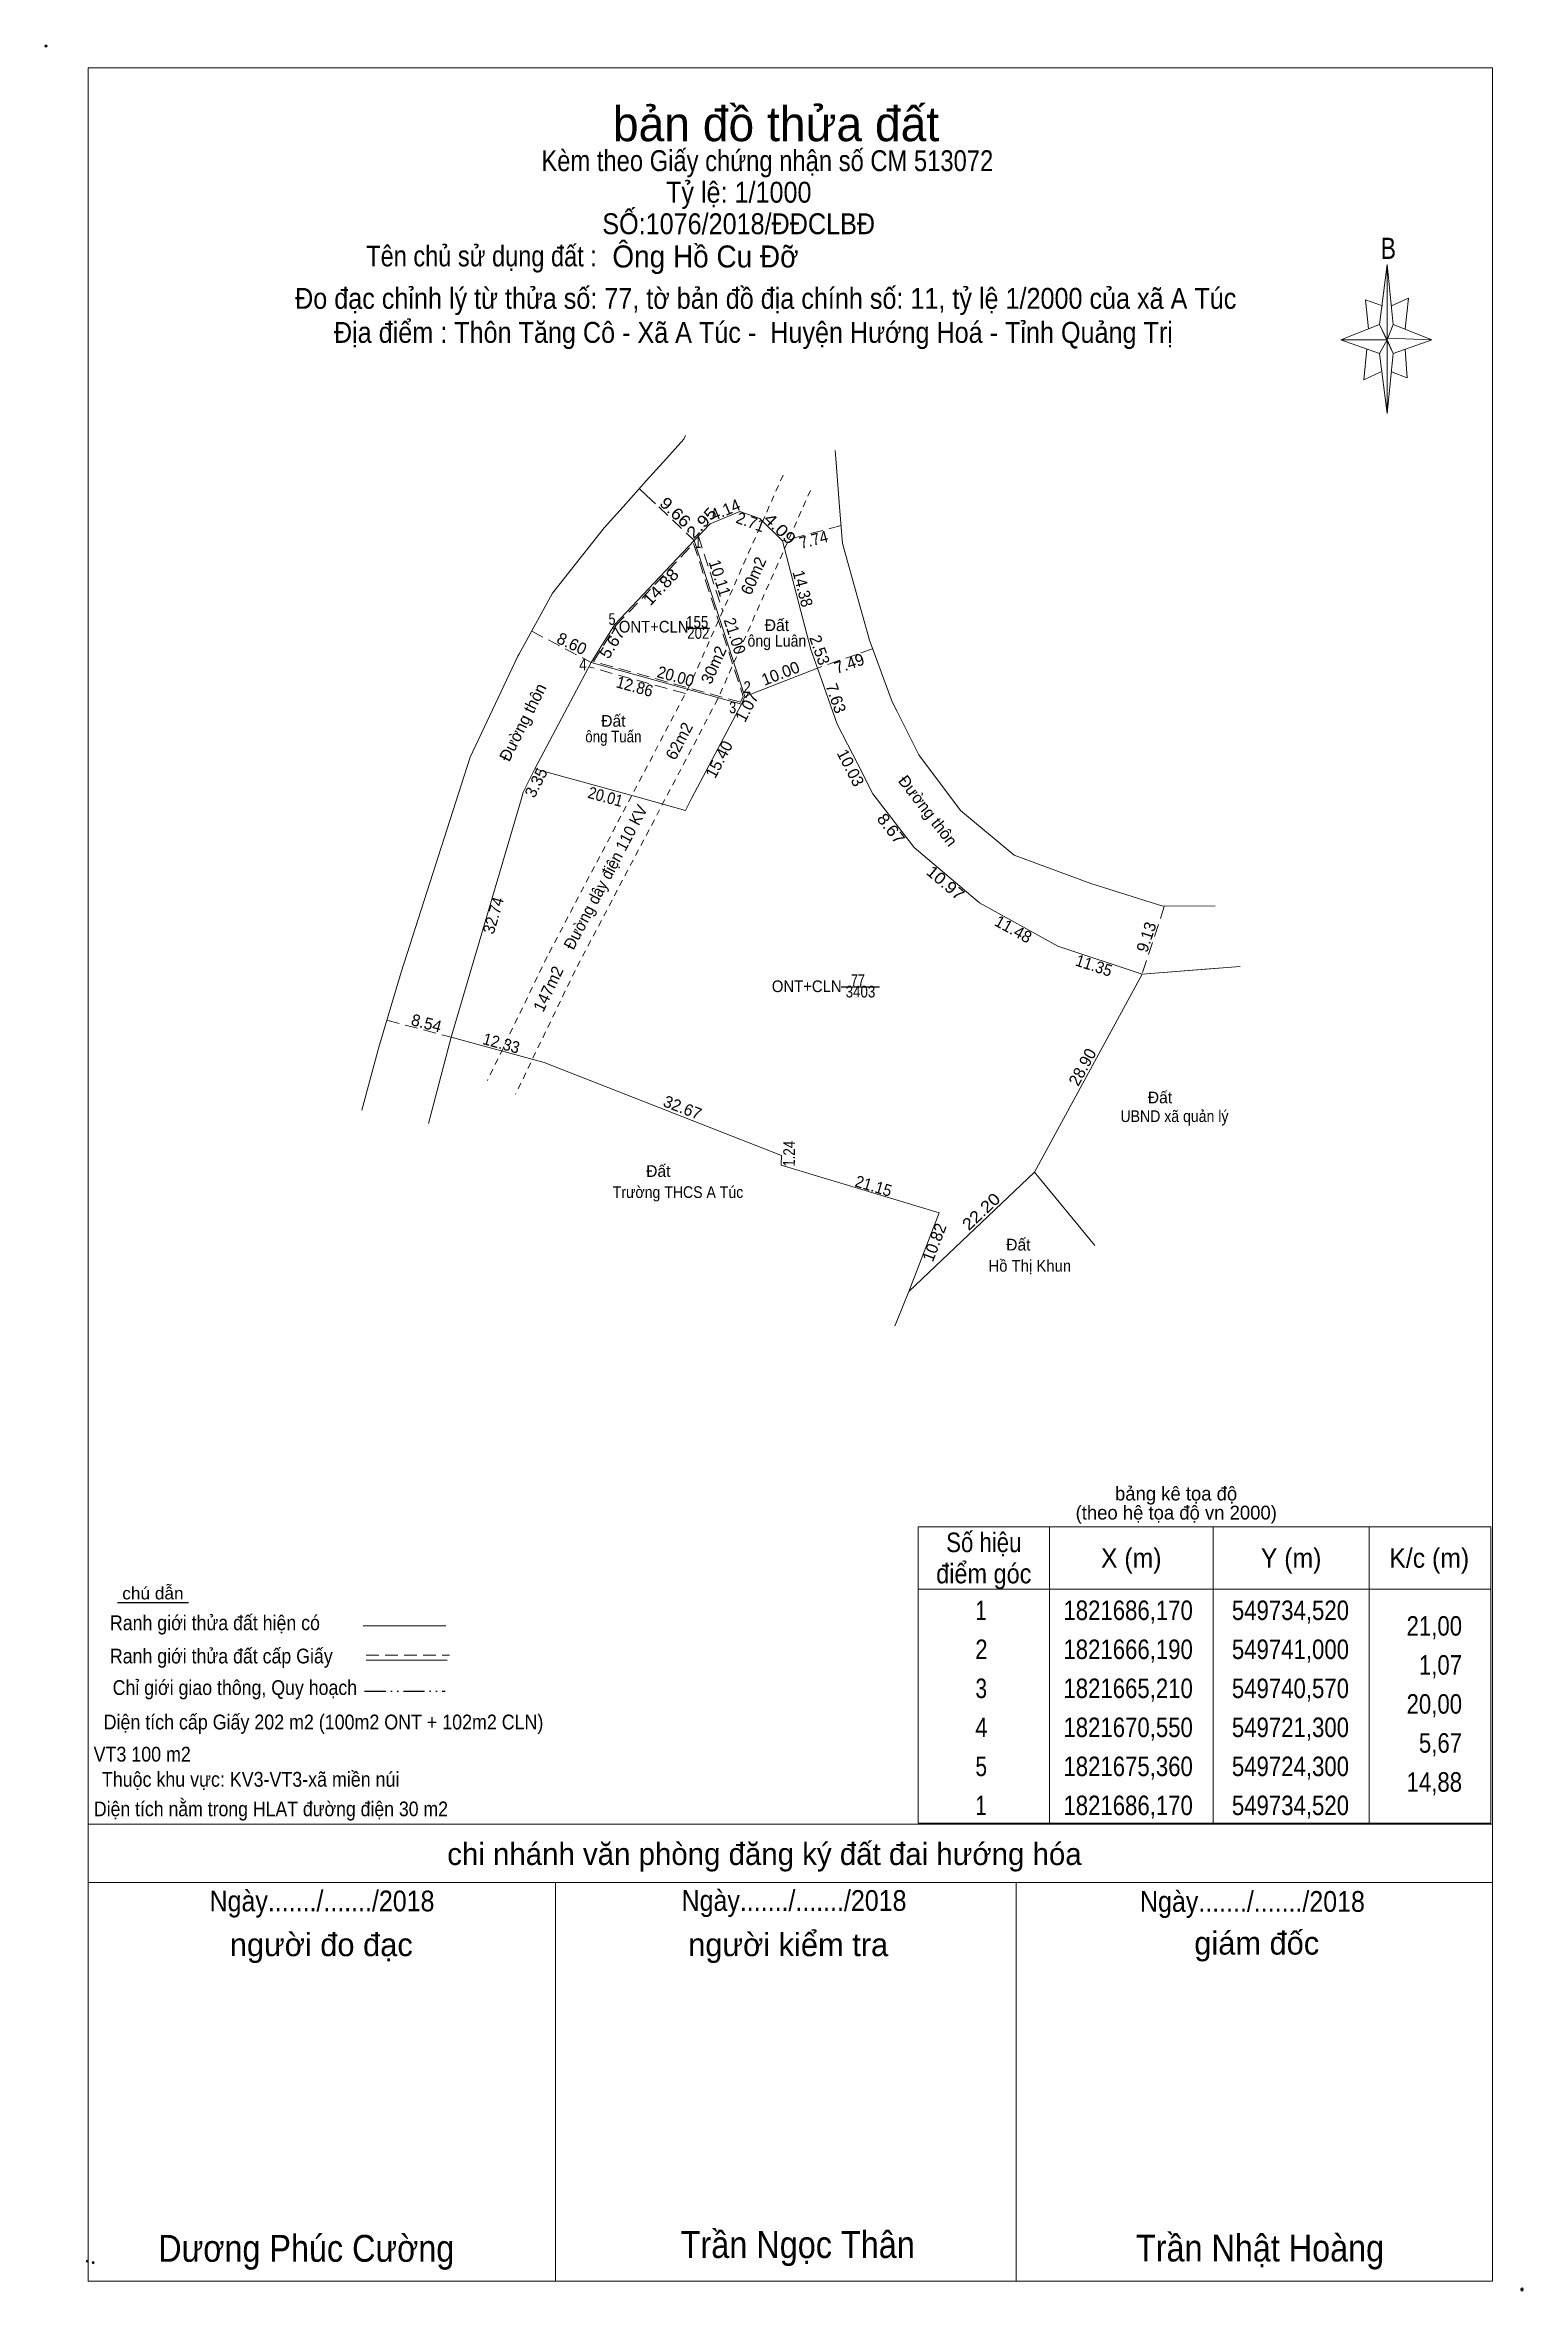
# Model space of a CAD drawing. Header units: metres. Extents: x 549200 to 549841, y 1821462 to 1821750.
# Drawn here: x 549651.3 to 549840.8, y 1821461.9 to 1821749.7 of the extents above; entities that cross this region are included whole.
import ezdxf
from ezdxf.enums import TextEntityAlignment as Align

# ---------------------------------------------------------------- set-up
doc = ezdxf.new("R2010")
doc.units = ezdxf.units.M
doc.header["$LTSCALE"] = 0.54
doc.header["$PDMODE"] = 32
doc.header["$PDSIZE"] = 0.27
for name, pattern in [('DASH_DOUBLE_DOT', [9.2, 5, -1.2, 0.3, -1.2, 0.3, -1.2]), ('MEDIUM_DASHED', [4.5, 3, -1.5]), ('SHORT_DASHED', [2.7, 1.5, -1.2])]:
    doc.linetypes.add(name, pattern=pattern)
doc.layers.add('7', color=7, linetype='Continuous', lineweight=13)

msp = doc.modelspace()

# ---------------------------------------------------------------- texts
at = {"layer": '7'}
for s, height, p in [('bản đồ thửa đất', 4.428, (549745.01, 1821737.34)), ('Đất', 1.5, (549745.12, 1821674.57)), ('Đất', 1.5, (549724.16, 1821662.31)), ('bảng kê tọa độ', 1.77, (549796.29, 1821563.17)), ('(theo hệ tọa độ vn 2000)', 1.77, (549796.305, 1821560.73)), ('chi nhánh văn phòng đăng ký đất đai hướng hóa', 2.82, (549743.525, 1821516.46)), ('người đo đạc', 2.952, (549686.72, 1821504.78)), ('người kiểm tra', 2.952, (549746.565, 1821504.78)), ('giám đốc', 2.95, (549806.625, 1821504.98))]:
    msp.add_text(s, height=height, dxfattribs=at).set_placement(p, align=Align.CENTER)
for s, height, width, p in [('Kèm theo Giấy chứng nhận số CM 513072', 2.68, 0.85, (549743.89, 1821733.5)), ('Tỷ lệ: 1/1000', 2.68, 0.9, (549740.23, 1821729.46)), ('SỐ:1076/2018/ĐĐCLBĐ', 2.68, 0.9, (549740.22, 1821725.42)), ('Tên chủ sử dụng đất :', 2.657, 0.85, (549707.26, 1821721.3)), ('B', 2.711, 0.8, (549823.5, 1821722.26)), ('Đo đạc chỉnh lý từ thửa số: 77, tờ bản đồ địa chính số: 11, tỷ lệ 1/2000 của xã A Túc', 2.68, 0.9, (549743.685, 1821715.86)), ('Địa điểm : Thôn Tăng Cô - Xã A Túc -  Huyện Hướng Hoá - Tỉnh Quảng Trị ', 2.68, 0.9, (549742.555, 1821711.5)), ('155', 1.5, 0.85, (549734.905, 1821674.98)), ('202', 1.5, 0.85, (549735.05, 1821673.58)), ('ông Luân', 1.5, 0.9, (549745.12, 1821672.57)), ('ông Tuấn', 1.5, 0.85, (549724.16, 1821660.31)), ('77', 1.5, 0.8, (549755.495, 1821629.08)), ('3403', 1.5, 0.85, (549755.835, 1821627.62)), ('Số hiệu', 2.5, 0.85, (549771.64, 1821556.55)), ('điểm góc', 2.5, 0.9, (549771.64, 1821552.55)), ('X (m)', 2.5, 0.95, (549790.54, 1821554.55)), ('Y (m)', 2.5, 0.95, (549811.035, 1821554.55)), ('K/c (m)', 2.5, 0.95, (549828.74, 1821554.55)), ('chú dẫn', 1.574, 1.05, (549665.14, 1821550.49)), (' 1', 2.5, 0.75, (549770.935, 1821547.85)), ('1821686,170', 2.5, 0.85, (549790.14, 1821547.85)), ('549734,520', 2.5, 0.85, (549810.945, 1821547.85)), ('Ranh giới thửa đất hiện có ', 1.89, 0.9, (549673.405, 1821546.55)), ('Ranh giới thửa đất cấp Giấy', 1.89, 0.9, (549673.905, 1821542.29)), (' 2', 2.5, 0.85, (549770.94, 1821542.85)), ('1821666,190', 2.5, 0.85, (549790.14, 1821542.85)), ('549741,000', 2.5, 0.85, (549810.945, 1821542.85)), ('Chỉ giới giao thông, Quy hoạch', 1.89, 0.9, (549675.645, 1821538.25)), (' 3', 2.5, 0.8, (549770.94, 1821537.85)), ('1821665,210', 2.5, 0.85, (549790.14, 1821537.85)), ('549740,570', 2.5, 0.85, (549810.945, 1821537.85)), ('Diện tích cấp Giấy 202 m2 (100m2 ONT + 102m2 CLN)', 1.9, 0.9, (549687.005, 1821533.83)), (' 4', 2.5, 0.85, (549770.935, 1821532.85)), ('1821670,550', 2.5, 0.85, (549790.14, 1821532.85)), ('549721,300', 2.5, 0.85, (549810.945, 1821532.85)), ('VT3 100 m2', 1.9, 0.9, (549663.77, 1821529.71)), (' 5', 2.5, 0.8, (549770.94, 1821527.85)), ('1821675,360', 2.5, 0.85, (549790.14, 1821527.85)), ('549724,300', 2.5, 0.85, (549810.945, 1821527.85)), ('Thuộc khu vực: KV3-VT3-xã miền núi', 1.9, 0.9, (549677.665, 1821526.49)), ('Diện tích nằm trong HLAT đường điện 30 m2', 1.88, 0.9, (549680.27, 1821522.71)), (' 1', 2.5, 0.75, (549770.935, 1821522.85)), ('1821686,170', 2.5, 0.85, (549790.14, 1821522.85)), ('549734,520', 2.5, 0.85, (549810.945, 1821522.85)), ('Ngày......./......./2018', 2.66, 0.9, (549686.815, 1821510.52)), ('Ngày......./......./2018', 2.66, 0.9, (549747.315, 1821510.58)), ('Ngày......./......./2018', 2.66, 0.9, (549806.075, 1821510.46)), ('Dương Phúc Cường', 3.444, 0.9, (549684.795, 1821465.62)), ('Trần Ngọc Thân', 3.45, 0.9, (549747.795, 1821466.1)), ('Trần Nhật Hoàng', 3.444, 0.9, (549807.05, 1821465.66))]:
    msp.add_text(s, height=height, dxfattribs=dict(at, width=width)).set_placement(p, align=Align.CENTER)
at = {"layer": '7', "width": 0.95}
msp.add_text('Ông Hồ Cu Đỡ', height=2.82, dxfattribs=at).set_placement((549724.03, 1821721.16))
at = {"layer": '7'}
for s, rotation, width, p in [('9.66', 316.593, 1.15, (549731.5896, 1821689.2645)), ('2.95', 46.591, 1.15, (549736.0066, 1821687.9196)), ('2.71', 339.963, 0.95, (549741.493, 1821687.847)), ('4.09', 315.693, 1.2, (549744.9961, 1821687.1551)), ('7.74', 14.664, 0.95, (549750.0101, 1821685.5563)), ('14.88', 46.591, 1.1, (549730.7772, 1821679.6996)), ('10.11', 287.969, 0.95, (549737.0912, 1821681.1464)), ('14.38', 284.626, 0.95, (549747.7139, 1821679.8244)), ('21.00', 287.969, 0.95, (549739.0171, 1821673.7164)), ('5.67', 58.048, 1.05, (549724.6277, 1821672.6281)), ('12.86', 344.483, 0.95, (549726.6994, 1821666.7516)), ('20.00', 344.511, 0.95, (549731.9497, 1821668.0527)), ('20.01', 344.519, 0.9, (549722.9598, 1821652.6252)), ('Đường dây điện 110 KV', 62.275, 0.95, (549723.8145, 1821642.6961)), ('8.67', 307.689, 1.1, (549759.1525, 1821648.7935)), ('10.97', 319.62, 1.1, (549766.2391, 1821641.7292)), ('32.74', 73.624, 0.95, (549709.4869, 1821637.9235)), ('11.35', 341.725, 0.95, (549785.5248, 1821631.0088)), ('12.33', 344.712, 0.95, (549709.6023, 1821621.0416)), ('1.24', 89.122, 0.85, (549747.4361, 1821607.5835)), ('21.15', 343.296, 0.95, (549757.2944, 1821602.7474)), ('22.20', 43.503, 1.15, (549771.8137, 1821599.6471))]:
    msp.add_text(s, height=1.5, rotation=rotation, dxfattribs=dict(at, width=width)).set_placement(p, align=Align.CENTER)
for s, rotation, p in [('4.14', 22.726, (549738.8003, 1821689.415)), ('60m2', 66.032, (549742.7993, 1821681.3553)), ('8.60', 334.601, (549718.5183, 1821672.2824)), ('2.53', 289.362, (549749.8948, 1821671.8937)), ('30m2', 66.043, (549737.6988, 1821669.9255)), ('10.00', 21.28, (549745.8528, 1821668.4569)), ('7.49', 19.33, (549754.6418, 1821669.7025)), ('Đường thôn', 63.392, (549713.2238, 1821662.5491)), ('7.63', 289.362, (549751.9848, 1821665.7137)), ('1.07', 62.203, (549741.9396, 1821664.5002)), ('62m2', 62.275, (549733.2568, 1821660.1361)), ('15.40', 62.203, (549738.3694, 1821657.7752)), ('10.03', 297.178, (549753.8939, 1821656.7126)), ('3.35', 63.435, (549714.9198, 1821654.8196)), ('Đường thôn', 307.689, (549763.8797, 1821651.0885)), ('11.48', 331.091, (549775.0624, 1821635.7161)), ('9.13', 71.744, (549793.1854, 1821635.135)), ('147m2', 64.279, (549716.4969, 1821628.4045)), ('8.54', 345.215, (549700.0136, 1821623.6087)), ('28.90', 61.519, (549784.9428, 1821618.3524)), ('32.67', 338.619, (549732.7516, 1821612.8167)), ('10.82', 68.936, (549766.0041, 1821595.9754))]:
    msp.add_text(s, height=1.5, rotation=rotation, dxfattribs=at).set_placement(p, align=Align.CENTER)
for s, height, width, p in [(' 1', 1.5, 0.75, (549735.42, 1821685.22)), (' 5', 1.5, 0.8, (549724.43, 1821675.36)), ('ONT+CLN', 1.5, 0.95, (549733.8, 1821674.38)), (' 4', 1.5, 0.85, (549720.73, 1821669.53)), (' 2', 1.5, 0.85, (549741.78, 1821666.64)), (' 3', 1.5, 0.8, (549739.9, 1821664.03)), ('ONT+CLN', 1.5, 0.95, (549753.42, 1821628.31)), ('UBND xã quản lý', 1.5, 0.9, (549803, 1821611.66)), ('Trường THCS A Túc', 1.5, 0.9, (549740.81, 1821601.93)), ('Hồ Thị Khun', 1.5, 0.95, (549782.83, 1821592.49)), ('21,00', 2.5, 0.85, (549832.94, 1821545.85)), ('1,07', 2.5, 0.85, (549832.94, 1821540.85)), ('20,00', 2.5, 0.85, (549832.94, 1821535.85)), ('5,67', 2.5, 0.85, (549832.94, 1821530.85)), ('14,88', 2.5, 0.85, (549832.94, 1821525.85))]:
    msp.add_text(s, height=height, dxfattribs=dict(at, width=width)).set_placement(p, align=Align.RIGHT)
for p in [(549795.78, 1821614.06), (549731.48, 1821604.63), (549777.63, 1821595.2)]:
    msp.add_text('Đất', height=1.5, dxfattribs=at).set_placement(p, align=Align.RIGHT)

# ---------------------------------------------------------------- linework, layer by layer
at = {"layer": '7'}
for p, q in [((549822.35, 1821713.86), (549823.33, 1821721.54)), ((549824.11, 1821713.86), (549829.07, 1821711.88)), ((549822.35, 1821710.12), (549817.39, 1821711.88)), ((549825.67, 1821710.7), (549825.91, 1821707.02)), ((549824.11, 1821710.12), (549823.33, 1821702.46)), ((549825.91, 1821707.02), (549823.91, 1821707.78)), ((549728.38, 1821693.8), (549730.95, 1821696.67)), ((549752.67, 1821696.67), (549752.59, 1821697.72)), ((549753.15, 1821690.48), (549752.67, 1821696.67)), ((549725.41, 1821690.48), (549728.38, 1821693.8)), ((549722.99, 1821687.78), (549725.41, 1821690.48)), ((549753.52, 1821685.77), (549753.15, 1821690.48)), ((549759.91, 1821665.5), (549756.98, 1821673.4)), ((549711.93, 1821671.34), (549705.82, 1821658.41)), ((549721.3, 1821670.55), (549714.11, 1821656.93)), ((549752.85, 1821662.62), (549755.48, 1821657.5)), ((549752.85, 1821662.62), (549755.48, 1821657.5)), ((549712.61, 1821653.93), (549714.11, 1821656.93)), ((549714.11, 1821656.93), (549727.94, 1821653.1)), ((549714.11, 1821656.93), (549727.94, 1821653.1)), ((549755.48, 1821657.5), (549757.43, 1821653.7)), ((549755.48, 1821657.5), (549757.43, 1821653.7)), ((549727.94, 1821653.1), (549733.39, 1821651.59)), ((549727.94, 1821653.1), (549733.39, 1821651.59)), ((549791.92, 1821630.62), (549804.48, 1821631.6)), ((549791.92, 1821630.62), (549801.63, 1821631.38)), ((549703.38, 1821622.52), (549700.46, 1821611.46)), ((549694.08, 1821621.27), (549691.91, 1821613.19)), ((549778.14, 1821605.22), (549785.87, 1821595.82)), ((549762.04, 1821589.94), (549760.58, 1821586.36)), ((549760.58, 1821586.36), (549760.24, 1821585.53)), ((549780.04, 1821559.8), (549780.04, 1821521.8)), ((549801.04, 1821559.8), (549801.04, 1821521.8)), ((549821.04, 1821559.8), (549821.04, 1821521.8)), ((549763.24, 1821551.8), (549836.64, 1821551.8)), ((549692.08, 1821547.09), (549702.68, 1821547.09)), ((549692.48, 1821542.71), (549702.84, 1821542.71)), ((549656.83, 1821521.7), (549836.83, 1821521.7)), ((549656.83, 1821514.22), (549836.83, 1821514.22)), ((549657.69, 1821514.22), (549834.45, 1821514.22)), ((549657.69, 1821514.22), (549834.45, 1821514.22)), ((549716.75, 1821463.14), (549716.75, 1821514.22)), ((549775.79, 1821463.14), (549775.79, 1821514.22))]:
    msp.add_line(p, q, dxfattribs=at)
at = {"layer": '7', "linetype": 'SHORT_DASHED'}
for p, q in [((549745.92, 1821694.56), (549733.95, 1821667.62)), ((549749.42, 1821692.58), (549737.55, 1821665.88)), ((549733.95, 1821667.62), (549715.68, 1821632.88)), ((549737.55, 1821665.88), (549719.26, 1821631.08)), ((549715.68, 1821632.88), (549708.02, 1821616.98)), ((549719.26, 1821631.08), (549711.62, 1821615.22))]:
    msp.add_line(p, q, dxfattribs=at)
at = {"layer": '7', "linetype": 'MEDIUM_DASHED'}
for p, q in [((549727.5, 1821692.81), (549728.38, 1821691.98)), ((549753.34, 1821688.08), (549745.85, 1821686.12)), ((549724.45, 1821675.22), (549734.44, 1821685.78)), ((549734.44, 1821685.78), (549740.79, 1821666.2)), ((549735.05, 1821686.73), (549738.17, 1821677.11)), ((549713.69, 1821674.56), (549721.3, 1821670.55)), ((549721.61, 1821670.67), (549724.47, 1821675.25)), ((549740.46, 1821665.44), (549721.61, 1821670.67)), ((549733.39, 1821666.55), (549721, 1821669.99)), ((549740.79, 1821666.2), (549740.46, 1821665.44)), ((549794.78, 1821639.29), (549791.92, 1821630.62)), ((549695.12, 1821624.7), (549703.38, 1821622.52)), ((549692.48, 1821543.35), (549703.16, 1821543.35))]:
    msp.add_line(p, q, dxfattribs=at)
at = {"layer": '7', "lineweight": 25}
for p, q in [((549733.69, 1821674.94), (549736.52, 1821674.94)), ((549753.37, 1821628.97), (549758.26, 1821628.97)), ((549669.68, 1821550.05), (549660.6, 1821550.05))]:
    msp.add_line(p, q, dxfattribs=at)
at = {"layer": '7', "linetype": 'DASH_DOUBLE_DOT', "lineweight": 25}
msp.add_line((549692.28, 1821538.73), (549702.58, 1821538.73), dxfattribs=at)
at = {"layer": '7'}
for points in [[(549656.83, 1821746.74), (549836.83, 1821746.74), (549836.83, 1821463.14), (549656.83, 1821463.14)], [(549823.33, 1821721.54), (549824.11, 1821713.86), (549823.33, 1821711.88)], [(549823.33, 1821711.88), (549817.39, 1821711.88), (549822.35, 1821713.86), (549824.11, 1821710.12), (549829.07, 1821711.88), (549823.33, 1821712.12)], [(549823.33, 1821711.88), (549823.33, 1821702.46), (549822.35, 1821710.12)], [(549763.24, 1821559.8), (549836.64, 1821559.8), (549836.64, 1821521.8), (549763.24, 1821521.8)]]:
    msp.add_lwpolyline(points, close=True, dxfattribs=at)
for points in [[(549822.75, 1821716.26), (549820.55, 1821717.02), (549820.95, 1821713.28)], [(549823.91, 1821716.26), (549826.07, 1821717.22), (549825.67, 1821713.28)], [(549823.33, 1821711.88), (549822.35, 1821713.86), (549817.39, 1821711.88)], [(549820.75, 1821710.7), (549820.37, 1821706.78), (549822.51, 1821707.78)], [(549823.33, 1821711.88), (549824.11, 1821710.12), (549829.07, 1821711.88)], [(549733.42, 1821699.62), (549733.18, 1821699.16), (549730.95, 1821696.67), (549728.38, 1821693.8)], [(549730.95, 1821696.67), (549733.18, 1821699.16), (549733.42, 1821699.62)], [(549728.38, 1821693.8), (549725.41, 1821690.48), (549722.99, 1821687.78)], [(549722.99, 1821687.78), (549716.37, 1821679.41), (549712.03, 1821671.55), (549711.93, 1821671.34)], [(549745.85, 1821686.12), (549742.92, 1821688.98), (549740.37, 1821689.91), (549736.55, 1821688.31), (549734.52, 1821686.17)], [(549736.55, 1821688.31), (549740.37, 1821689.91), (549742.92, 1821688.98), (549745.85, 1821686.12), (549749.48, 1821672.21), (549750.32, 1821669.82)], [(549721.3, 1821670.55), (549724.3, 1821675.36), (549734.52, 1821686.17)], [(549734.52, 1821686.17), (549741, 1821666.19), (549740.57, 1821665.21)], [(549756.98, 1821673.4), (549755.48, 1821678.76), (549753.52, 1821685.77)], [(549740.57, 1821665.21), (549721.3, 1821670.55), (549724.3, 1821675.36)], [(549741, 1821666.19), (549750.32, 1821669.82), (549752.85, 1821662.62)], [(549733.39, 1821651.59), (549734.19, 1821653.1), (549740.57, 1821665.21)], [(549763.31, 1821658.71), (549760.52, 1821664.28), (549759.91, 1821665.5)], [(549694.09, 1821621.27), (549696.96, 1821630.85), (549705.82, 1821658.41)], [(549801.29, 1821639.3), (549794.48, 1821639.38), (549785.38, 1821642.21), (549775.53, 1821645.85), (549768.65, 1821651.59), (549763.31, 1821658.71)], [(549703.38, 1821622.52), (549712.37, 1821653.1), (549712.61, 1821653.93)], [(549757.43, 1821653.7), (549762.73, 1821646.84), (549771.09, 1821639.73), (549781.14, 1821634.18), (549791.92, 1821630.62), (549778.14, 1821605.22), (549762.04, 1821589.94), (549765.93, 1821600.04), (549745.67, 1821606.12), (549745.69, 1821607.36), (549715.27, 1821619.27), (549703.38, 1821622.52)], [(549757.43, 1821653.7), (549762.73, 1821646.84), (549771.09, 1821639.73), (549781.14, 1821634.18), (549791.92, 1821630.62), (549778.14, 1821605.22)]]:
    msp.add_lwpolyline(points, dxfattribs=at)
at = {"layer": '7', "linetype": 'MEDIUM_DASHED'}
for points in [[(549728.38, 1821691.98), (549729.97, 1821690.48), (549734.52, 1821686.17)], [(549757.39, 1821672.3), (549755.48, 1821671.63), (549750.32, 1821669.82)]]:
    msp.add_lwpolyline(points, dxfattribs=at)
at = {"layer": '7'}
for p in [(549651.43, 1821749.54), (549656.71, 1821465.7), (549657.49, 1821465.5), (549840.63, 1821462.14), (549840.63, 1821462)]:
    msp.add_point(p, dxfattribs=at)

msp.set_redraw_order([(e.dxf.handle, doc.entitydb.next_handle()) for e in msp.query("TEXT MTEXT ATTDEF DIMENSION ARC_DIMENSION")])  # texts and dimensions are drawn at this point

doc.saveas('drawing.dxf')
